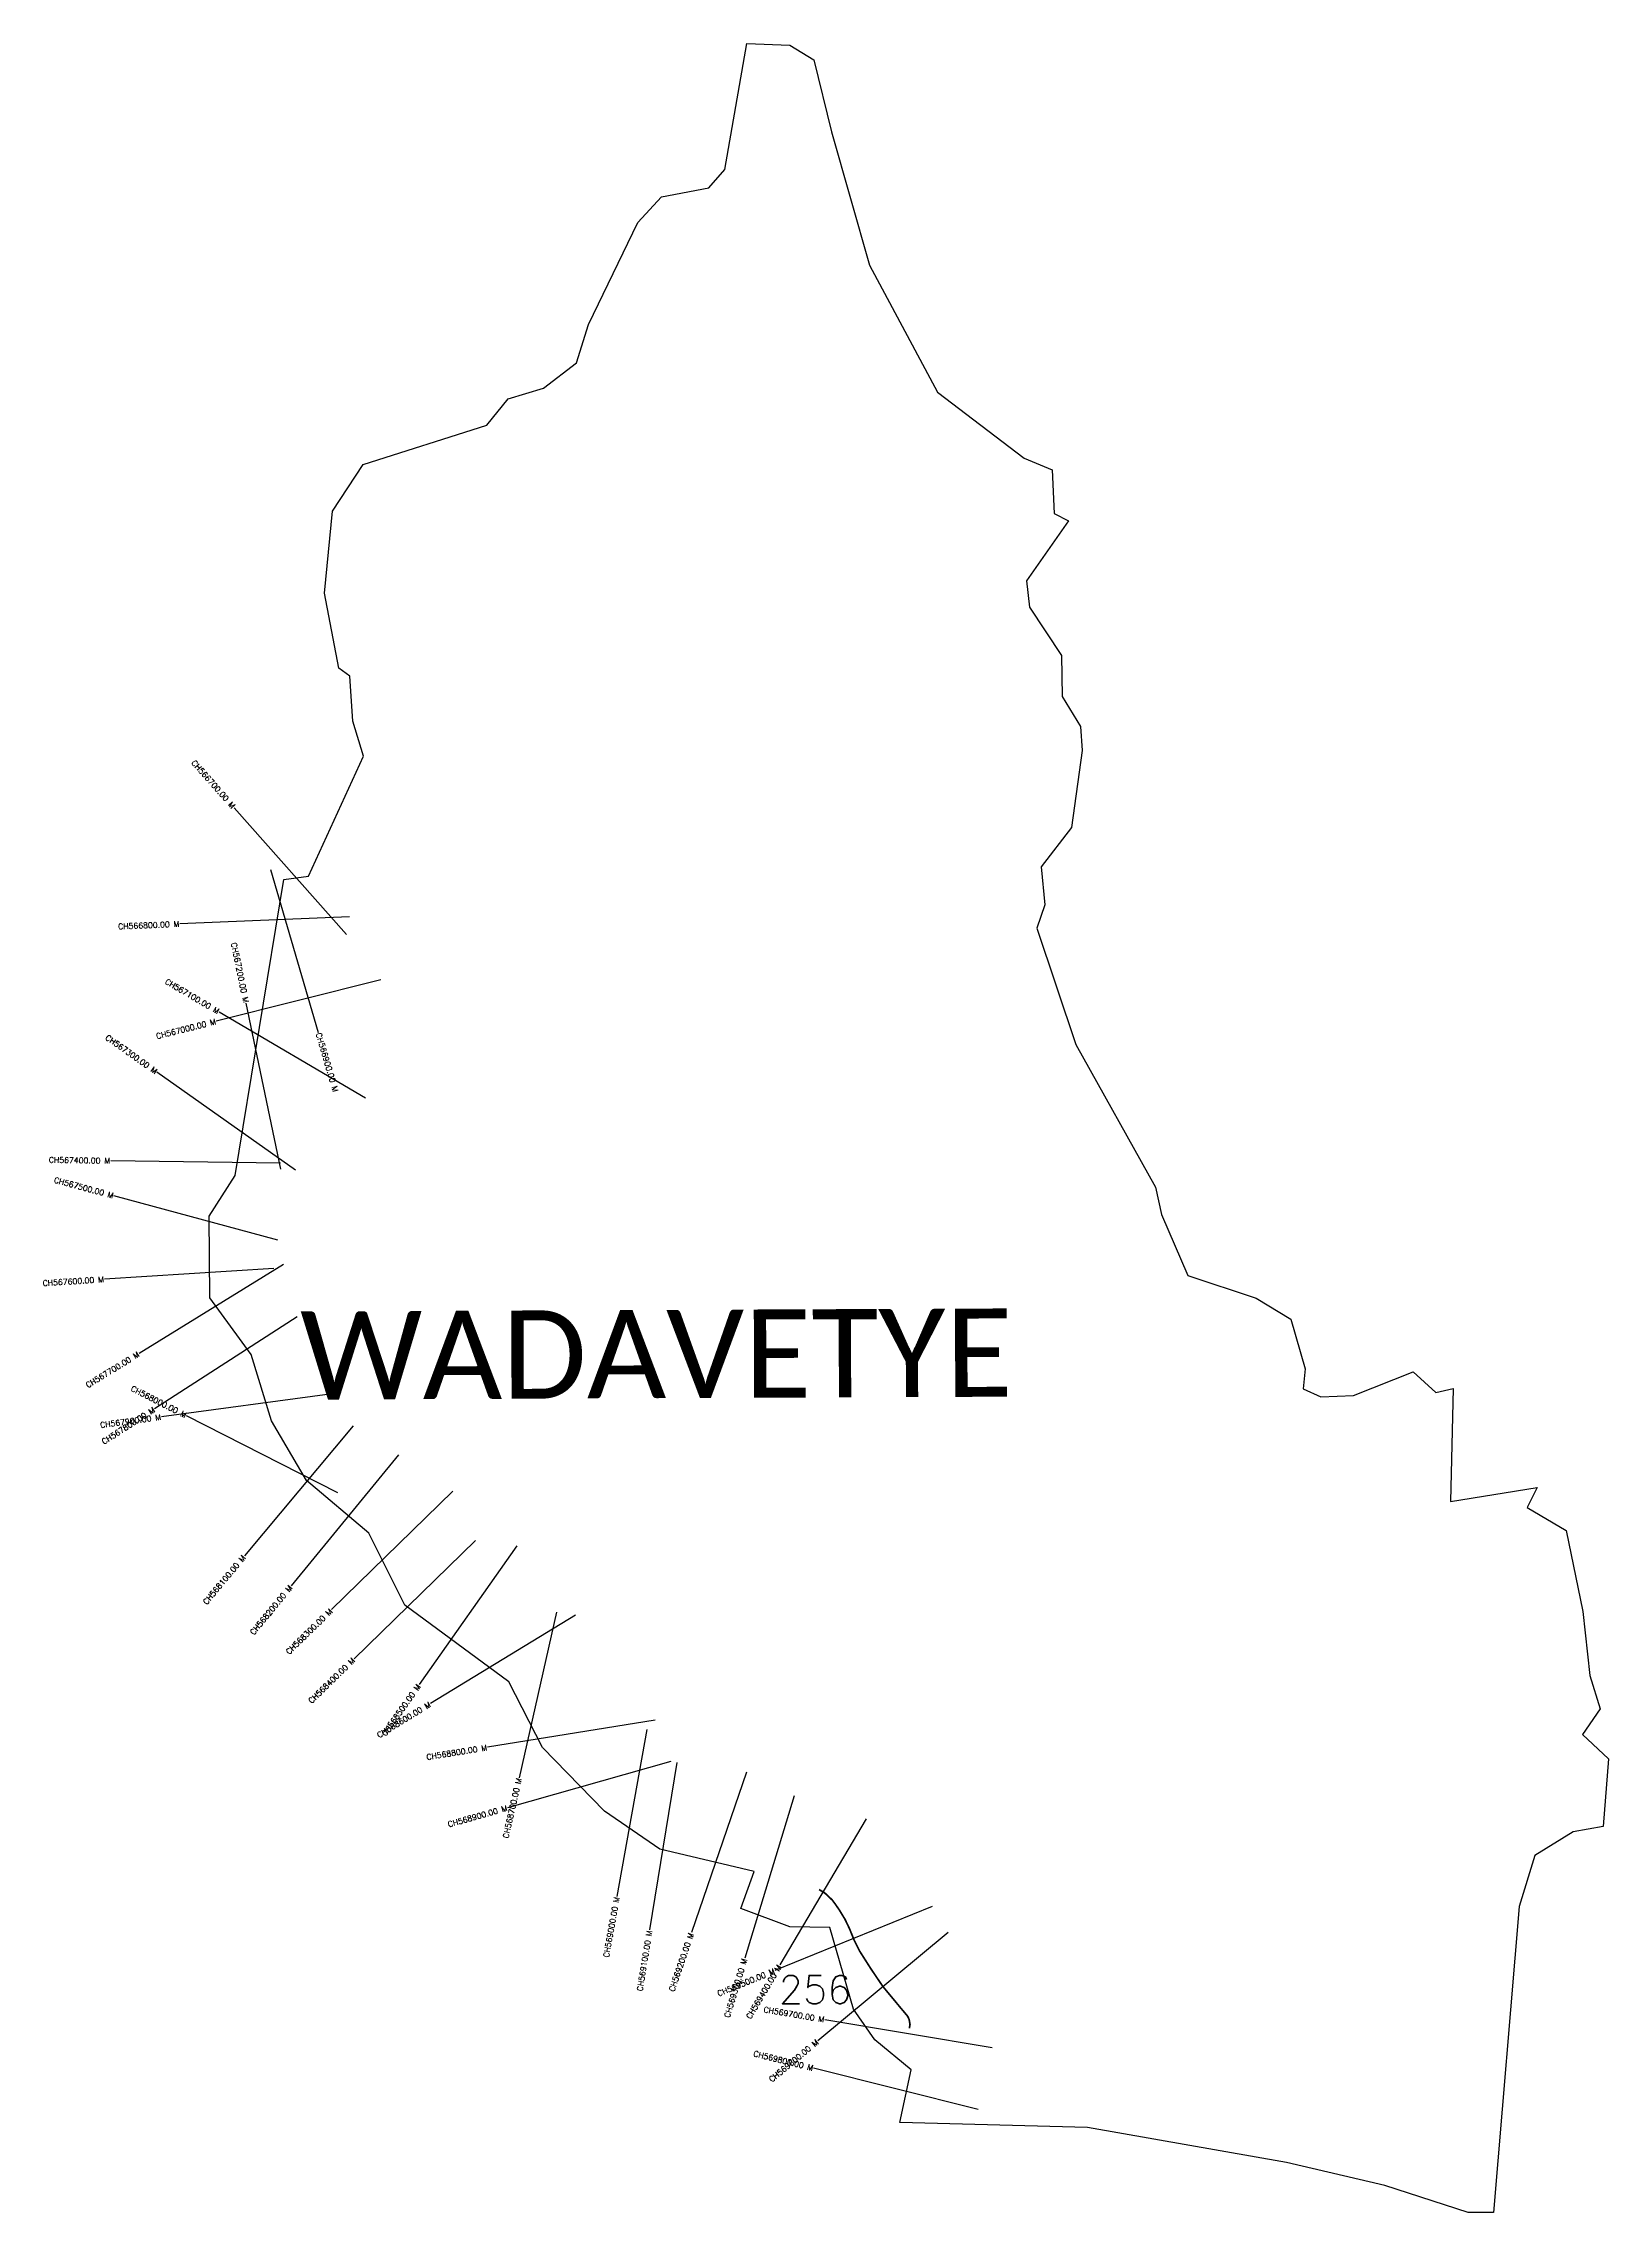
# Model space of a CAD drawing. Header units: metres. Extents: x 320373 to 323141, y 1845427 to 1849262.
import ezdxf
from ezdxf.enums import TextEntityAlignment as Align

# ---------------------------------------------------------------- set-up
doc = ezdxf.new("R2010")
doc.units = ezdxf.units.M
for name, color, linetype in [('ARTIFICIALLY PROTECTED', 4, 'Continuous'), ('CS', 134, 'Continuous'), ('CSMark', 6, 'Continuous'), ('VILLAGE NAME', 250, 'Continuous')]:
    doc.layers.add(name, color=color, linetype=linetype)
doc.styles.get("Standard").update_dxf_attribs({"font": 'simplex.shx'})

msp = doc.modelspace()

# ---------------------------------------------------------------- linework, layer by layer
at = {"color": 6, "flags": 128}
for points in [[(321692.7, 1849258.6), (321735.1, 1849232.3), (321766.3, 1849105), (321833.4, 1848869.7), (321953.7, 1848645.2), (322107.2, 1848528.3), (322156.8, 1848507.7), (322160.1, 1848430.8), (322185.3, 1848417.6), (322111.4, 1848311.6), (322116.3, 1848265.2), (322173, 1848179.5), (322174.5, 1848107.3), (322207, 1848053.8), (322209.7, 1848011.4), (322190.6, 1847875.8), (322137.2, 1847806.3), (322143.4, 1847738.9), (322129.4, 1847697.4), (322198.5, 1847492.1), (322339.3, 1847239.7), (322349.9, 1847191.7), (322396.6, 1847083.8), (322517.3, 1847043.5), (322578.7, 1847006.2), (322604.1, 1846918.4), (322600.4, 1846883.2), (322631.8, 1846869.2), (322689.6, 1846871.4), (322794.7, 1846913.5), (322834.9, 1846877.1), (322865.8, 1846883.6), (322860.9, 1846684.2), (323013.9, 1846708.7), (322996.6, 1846673.7), (323065.7, 1846632.8), (323095, 1846489.8), (323107.5, 1846376.4), (323125.7, 1846317.4), (323094.1, 1846272.5), (323140.5, 1846229), (323130.9, 1846109.9), (323077.9, 1846100.2), (323010, 1846058.3), (322982.1, 1845968.2), (322936.8, 1845427.1), (322892.1, 1845427.4), (322744.7, 1845475.1), (322571.2, 1845515.5), (322219, 1845577.8), (321887.4, 1845586.5), (321907.2, 1845679.4), (321843, 1845732.4), (321805.3, 1845786.5), (321763.5, 1845931.4), (321692.8, 1845932.1), (321606.2, 1845964.9), (321629.7, 1846030.1), (321462.9, 1846069.6), (321365.2, 1846136.5), (321255.5, 1846249.1), (321196.2, 1846365.1), (321011.9, 1846501.1), (320948.3, 1846627.9), (320838, 1846721.1), (320776.1, 1846826.9), (320740.3, 1846943.7), (320667.5, 1847044), (320665.9, 1847188.4), (320712.3, 1847260.4), (320797.9, 1847783.8), (320841.8, 1847789.5), (320939.1, 1848001.4), (320920.4, 1848063.7), (320914.9, 1848142.8), (320895.5, 1848157.4), (320870.2, 1848289.5), (320884, 1848434.7), (320938.4, 1848517), (321157.1, 1848586.5), (321195, 1848633.3), (321257.5, 1848652.1), (321315.6, 1848697.1), (321336.6, 1848764.5), (321423.8, 1848945), (321465.9, 1848990.6), (321549.3, 1849006.5), (321577.9, 1849038.7), (321616.9, 1849261.6)], [(321616.9, 1849261.6), (321692.7, 1849258.6)]]:
    msp.add_lwpolyline(points, dxfattribs=at)
at = {"layer": 'ARTIFICIALLY PROTECTED', "const_width": 3, "flags": 128}
msp.add_lwpolyline([(321744.5, 1845998.2), (321754.4, 1845992.3), (321767.7, 1845979.8), (321773, 1845972.7), (321780.5, 1845961.8), (321790.4, 1845945.5), (321798.4, 1845928.8), (321806.3, 1845909.3), (321816.6, 1845888.8), (321835.9, 1845858.5), (321857.2, 1845827), (321888.5, 1845789.3), (321901, 1845774.4), (321903.8, 1845768.6), (321905.3, 1845759.5), (321904.2, 1845753)], dxfattribs=at)
at = {"layer": 'CS'}
for p, q in [((320909.2, 1847686.2), (320710.2, 1847910.6)), ((320774.5, 1847801.3), (320859.1, 1847513.4)), ((320914.2, 1847717.9), (320614.5, 1847705.1)), ((320969.4, 1847606.4), (320678.5, 1847533.1)), ((320942.4, 1847397.1), (320683.7, 1847549.1)), ((320792.7, 1847271.4), (320731.7, 1847565.1)), ((320818.6, 1847269.6), (320573.7, 1847442.8)), ((320792.1, 1847282), (320492.1, 1847286.4)), ((320787.4, 1847146.2), (320497.8, 1847224.5)), ((320780.4, 1847096), (320481, 1847076.9)), ((320797.7, 1847103.2), (320542.2, 1846946)), ((320821.6, 1847010.5), (320569.5, 1846847.9)), ((320879.2, 1846873.7), (320581.9, 1846833.6)), ((320893.6, 1846699.2), (320626.3, 1846835.3)), ((320920.9, 1846818.1), (320728.4, 1846588)), ((321001.1, 1846766.9), (320810.8, 1846535)), ((321097, 1846702.6), (320882.4, 1846493)), ((321137, 1846615.5), (320922.2, 1846406.1)), ((321210.3, 1846605.9), (321037.3, 1846360.8)), ((321313.6, 1846483.2), (321057.4, 1846327.1)), ((321280.4, 1846488.4), (321214.2, 1846195.8)), ((321454.5, 1846297.6), (321158.4, 1846249.6)), ((321439.8, 1846281.4), (321387.1, 1845986.1)), ((321482.5, 1846224.3), (321193.7, 1846142.8)), ((321493.1, 1846222.8), (321444.8, 1845926.7)), ((321616.1, 1846205.9), (321518.9, 1845922)), ((321700.2, 1846163.8), (321613.1, 1845876.7)), ((321827.8, 1846123.2), (321675, 1845865)), ((321944.3, 1845968.2), (321666.5, 1845855)), ((321973, 1845922.3), (321742.2, 1845730.7)), ((322050.4, 1845718.3), (321754.6, 1845768.1)), ((322025.8, 1845609.3), (321734.8, 1845682.2))]:
    msp.add_line(p, q, dxfattribs=at)

# ---------------------------------------------------------------- texts
at = {"insert": (321673.2, 1845846.3), "char_height": 50, "attachment_point": 1}
msp.add_mtext_dynamic_manual_height_columns('256', width=84.374, gutter_width=1, heights=[74.2], dxfattribs=at)
at = {"layer": 'CSMark'}
for s, rotation, p in [('CH566700.00 M', 311.5653, (320709.5, 1847911.4)), ('CH566800.00 M', 2.4494, (320613.5, 1847705.1)), ('CH567200.00 M', 281.7402, (320731.5, 1847566.1)), ('CH567100.00 M', 329.5613, (320682.9, 1847549.6)), ('CH567000.00 M', 14.1476, (320677.6, 1847532.8)), ('CH567300.00 M', 324.7299, (320572.9, 1847443.4)), ('CH567400.00 M', 359.1622, (320491.1, 1847286.4)), ('CH567500.00 M', 344.8833, (320496.8, 1847224.7)), ('CH567600.00 M', 3.6487, (320480, 1847076.8)), ('CH567700.00 M', 31.6137, (320541.4, 1846945.5)), ('CH568000.00 M', 333.0095, (320625.4, 1846835.8)), ('CH567800.00 M', 32.8163, (320568.6, 1846847.4)), ('CH567900.00 M', 7.6695, (320580.9, 1846833.5)), ('CH568100.00 M', 50.0856, (320727.7, 1846587.3)), ('CH568200.00 M', 50.6294, (320810.2, 1846534.2)), ('CH568300.00 M', 44.3328, (320881.7, 1846492.3)), ('CH568400.00 M', 44.2788, (320921.5, 1846405.4)), ('CH568500.00 M', 54.7953, (321036.8, 1846359.9)), ('CH568600.00 M', 31.3591, (321056.6, 1846326.5)), ('CH568800.00 M', 9.222, (321157.4, 1846249.4)), ('CH568700.00 M', 77.2472, (321214, 1846194.8)), ('CH568900.00 M', 15.7524, (321192.8, 1846142.5)), ('CH569000.00 M', 79.8656, (321386.9, 1845985.1)), ('CH569100.00 M', 80.7311, (321444.7, 1845925.7)), ('CH569200.00 M', 71.1027, (321518.6, 1845921.1)), ('CH569500.00 M', 22.1803, (321665.6, 1845854.6)), ('CH569300.00 M', 73.1055, (321612.8, 1845875.8)), ('CH569400.00 M', 59.3866, (321674.5, 1845864.1)), ('CH569700.00 M', 350.4387, (321753.6, 1845768.3)), ('CH569600.00 M', 39.6832, (321741.4, 1845730.1)), ('CH569800.00 M', 345.9406, (321733.8, 1845682.4))]:
    msp.add_text(s, height=10, rotation=rotation, dxfattribs=at).set_placement(p, align=Align.MIDDLE_RIGHT)
msp.add_text('CH566900.00 M', height=10, rotation=286.379, dxfattribs=at).set_placement((320859.4, 1847512.5), align=Align.MIDDLE_LEFT)
at = {"layer": 'VILLAGE NAME', "insert": (320826.7, 1847020.1), "char_height": 155.989, "attachment_point": 1, "rotation": 0.2435}
msp.add_mtext_dynamic_manual_height_columns('{\\fCalibri|b0|i0|c0|p34;WADAVETYE}', width=1946.695, gutter_width=779.9, heights=[0], dxfattribs=at)

doc.saveas('drawing.dxf')
